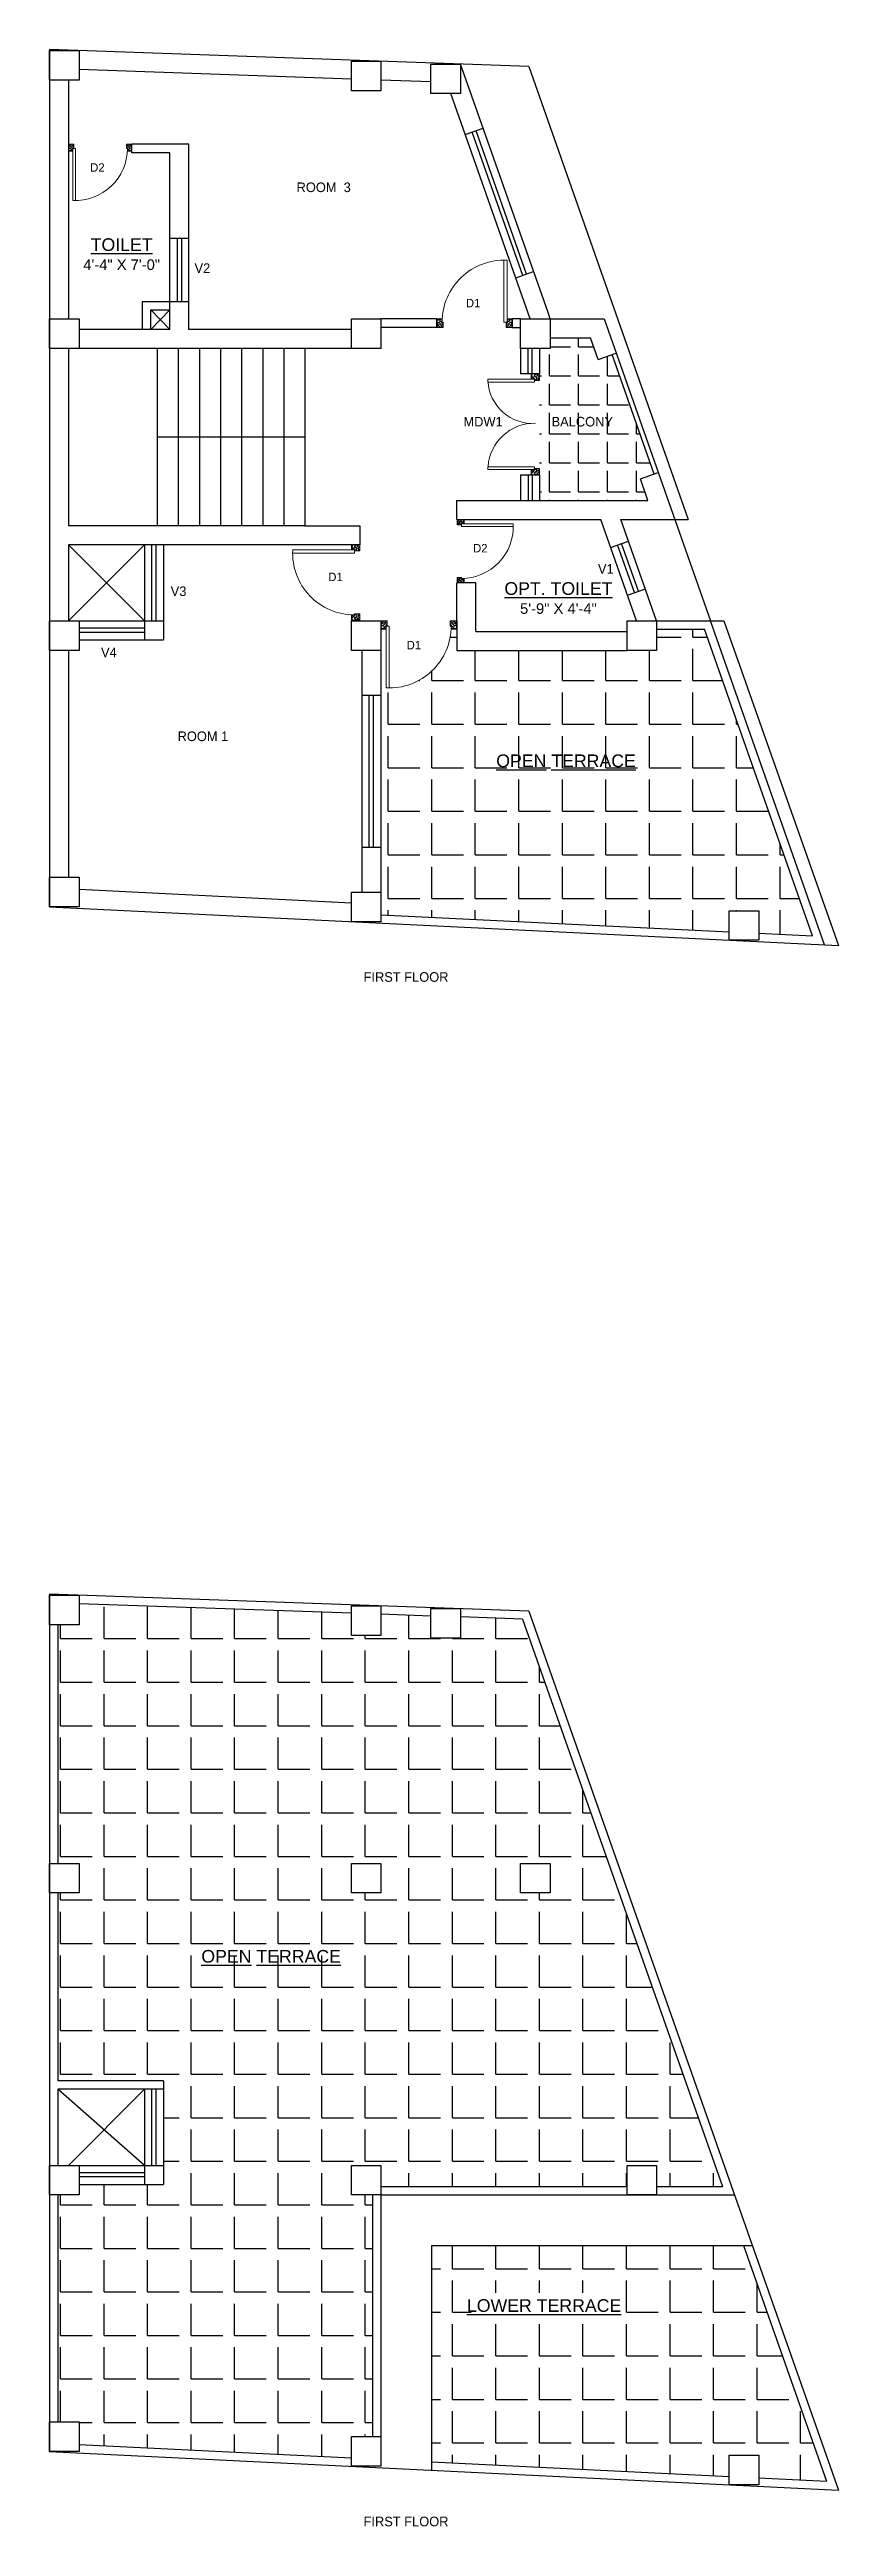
# Model space of a CAD drawing. Header units: inches. Extents: x -4105 to 11866, y -15821 to -3174.
# Drawn here: x 11492 to 11866, y -15580 to -14407 of the extents above; entities that cross this region are included whole.
import ezdxf

# ---------------------------------------------------------------- set-up
doc = ezdxf.new("R2010")
doc.units = ezdxf.units.IN
doc.header["$LTSCALE"] = 0.5
doc.header["$MEASUREMENT"] = 0
for name, color, linetype, lineweight in [('door', 202, 'Continuous', 5), ('Ele', 7, 'Continuous', 30), ('Toilet', 7, 'Continuous', 25), ('wall', 20, 'Continuous', 40)]:
    doc.layers.add(name, color=color, linetype=linetype, lineweight=lineweight)
doc.styles.add('arial', font='arial.ttf')
doc.styles.get("Standard").update_dxf_attribs({"font": 'arial.ttf'})

msp = doc.modelspace()

# ---------------------------------------------------------------- texts
at = {"layer": 'Ele', "color": 0, "ltscale": 2, "style": 'arial'}
for s, insert, char_height, attachment_point in [('{\\fCentury Gothic|b0|i0|c0|p34;D2}', (11514.6, -14460.6), 4, 2), ('{\\fCentury Gothic|b0|i0|c0|p34;ROOM  3}', (11621.8, -14469.7), 4.55, 2), ('{\\fCentury Gothic|b0|i0|c0|p34; V2}', (11563.5, -14508), 4.55, 2), ('{\\fCentury Gothic|b0|i0|c0|p34;D1}', (11692.6, -14528.8), 4, 8), ('{\\fCentury Gothic|b0|i0|c0|p34;MDW1}', (11697.3, -14580.7), 4.55, 2), ('{\\fCentury Gothic|b0|i0|c0|p34;BALCONY}', (11744.3, -14580.7), 4.55, 2), ('{\\fCentury Gothic|b0|i0|c0|p34;D2}', (11696, -14644.9), 4, 8), ('{\\fCentury Gothic|b0|i0|c0|p34; V1}', (11754.6, -14650.4), 4.55, 2), ('{\\fCentury Gothic|b0|i0|c0|p34; V3}', (11552.2, -14661), 4.55, 2), ('{\\fCentury Gothic|b0|i0|c0|p34;D1}', (11627.4, -14654.5), 4, 2), ('{\\fCentury Gothic|b0|i0|c0|p34;D1}', (11664.5, -14686.8), 4, 2), ('{\\fCentury Gothic|b0|i0|c0|p34; V4}', (11519.2, -14690), 4.55, 2), ('{\\fCentury Gothic|b0|i0|c0|p34;ROOM 1}', (11564.6, -14729.7), 4.55, 2), ('{\\fCentury Gothic|b0|i0|c0|p34;FIRST FLOOR }', (11660.8, -14843.7), 4.55, 2), ('{\\fCentury Gothic|b0|i0|c0|p34;FIRST FLOOR }', (11660.8, -15575.2), 4.55, 2)]:
    msp.add_mtext(s, dxfattribs=dict(at, insert=insert, char_height=char_height, attachment_point=attachment_point))
at = {"layer": 'Ele', "color": 0, "ltscale": 2, "char_height": 6}
for s, insert, attachment_point in [('{\\LTOILET\\fArial TUR|b0|i0|c162|p34;\\P\\fArial TUR|b0|i0|c0|p34;\\H0.8333x;\\l4\\fArial TUR|b0|i0|c162|p34;\'-4" X \\fArial TUR|b0|i0|c0|p34;7\\fArial TUR|b0|i0|c162|p34;\'-0"}', (11526.1, -14511.2), 8), ('{\\fArial TUR|b0|i0|c162|p34;\\LOPT. TOILET\\P\\fArial TUR|b0|i0|c0|p34;\\H0.8333x;\\l5\\fArial TUR|b0|i0|c162|p34;\'-\\fArial TUR|b0|i0|c0|p34;9\\fArial TUR|b0|i0|c162|p34;" X \\fArial TUR|b0|i0|c0|p34;4\\fArial TUR|b0|i0|c162|p34;\'-\\fArial TUR|b0|i0|c0|p34;4\\fArial TUR|b0|i0|c162|p34;"}', (11733, -14659), 2), ('{\\fArial TUR|b0|i0|c162|p34;\\LOP\\fArial TUR|b0|i0|c0|p34;EN TERRACE}', (11736.6, -14740.6), 2), ('{\\fArial TUR|b0|i0|c162|p34;\\LOP\\fArial TUR|b0|i0|c0|p34;EN TERRACE}', (11596.9, -15306.8), 2), ('{\\LLOWER TERRACE}', (11726.2, -15472.2), 2)]:
    msp.add_mtext(s, dxfattribs=dict(at, insert=insert, attachment_point=attachment_point))

# ---------------------------------------------------------------- blocks, each defined once
blk = doc.blocks.new('A$C27B36B59')
at = {"layer": 'door'}
for p, q in [((0, 4), (0, 0)), ((2.5, 4), (0, 4)), ((0, 0), (3, 0)), ((2.5, 2.5), (2.5, 4)), ((3, 2.5), (2.5, 2.5)), ((3, 0), (3, 2.5))]:
    blk.add_line(p, q, dxfattribs=at)
for centre, radius, start, end in [((-1.4, -0.5), 4.75, 22.1411, 72.838), ((1.3, 2.1), 1.64, 45.138, 144.8948), ((2.2, 0.3), 2.49, 83.3149, 152.658), ((0.1, 0.4), 2.05, 349.4875, 93.6805), ((2, -0.5), 2.01, 58.7447, 166.495), ((-0.1, 0.3), 1.13, 343.542, 86.947), ((2.1, -0.4), 1.17, 38.2816, 160.1519)]:
    blk.add_arc(centre, radius, start, end, dxfattribs=at)
blk = doc.blocks.new('D2')
at = {"layer": 'door'}
for p, q in [((74474, 24047.6), (74474, 24018.1)), ((74474, 24047.6), (74475.5, 24047.6)), ((74475.5, 24047.6), (74475.5, 24018.1))]:
    blk.add_line(p, q, dxfattribs=at)
blk.add_arc((74474, 24047.6), 29.5, 180, 272.9146, dxfattribs=at)
at = {"layer": 'door', "xscale": -1, "rotation": 180}
blk.add_blockref('A$C27B36B59', (74442, 24050.1), dxfattribs=at)
at = {"layer": 'door', "rotation": 180}
blk.add_blockref('A$C27B36B59', (74478, 24050.1), dxfattribs=at)

# ---------------------------------------------------------------- hatches: boundary and pattern name
at = {"layer": 'Toilet'}
h = msp.add_hatch(dxfattribs=at)
h.set_pattern_fill('ANGLE', color=256, scale=50)
h.set_pattern_definition([(0, (0, 0), (0, 13.75), [10, -3.75]), (90, (0, 0), (-13.75, 8e-16), [10, -3.75])])
h.paths.add_polyline_path([(11758.4, -14551.2), (11751.8, -14553.5), (11748.2, -14543.3), (11729.1, -14543.3), (11729.1, -14548.3), (11724.1, -14548.3), (11724.1, -14560.3), (11724.1, -14608.3), (11724.1, -14620.3), (11775.4, -14620.3), (11771.8, -14610.1), (11778.4, -14607.8)])
h.paths.add_polyline_path([(11727.8, -14587.9), (11760.4, -14587.9), (11760.4, -14578), (11727.8, -14578)], flags=24)
h = msp.add_hatch(dxfattribs=at)
h.set_pattern_fill('ANGLE', color=256, scale=75)
h.set_pattern_definition([(0, (1401.715, 0), (0, 20.625), [15, -5.625]), (90, (1401.715, 0), (-20.625, 1e-15), [15, -5.625])])
h.paths.add_polyline_path([(11802.2, -14681.3), (11779.5, -14681.3), (11779.5, -14691.3), (11765.5, -14691.3), (11684.9, -14691.3), (11684.9, -14681.3, -0.157879), (11682.5, -14679.8), (11682.2, -14679.8, -0.429193), (11651.4, -14709.1), (11651.4, -14681.3), (11648.9, -14681.3), (11648.9, -14691.3), (11648.9, -14811.6), (11648.9, -14816.5), (11813.9, -14824.6), (11813.9, -14814.6), (11827.9, -14814.6), (11827.9, -14825.3), (11853.3, -14826.5)])
h.paths.add_polyline_path([(11702.1, -14750), (11771.2, -14750), (11771.2, -14737.7), (11702.1, -14737.7)], flags=24)
h = msp.add_hatch(dxfattribs=at)
h.set_pattern_fill('ANGLE', color=256, scale=75)
h.set_pattern_definition([(0, (6712.098, 0), (0, 20.625), [15, -5.625]), (90, (6712.098, 0), (-20.625, 1e-15), [15, -5.625])])
h.paths.add_polyline_path([(11765.5, -15418.8), (11765.5, -15408.8), (11779.5, -15408.8), (11779.5, -15418.8), (11810.7, -15418.8), (11716, -15150.2), (11686.6, -15149.1), (11686.6, -15159.1), (11672.6, -15159.1), (11672.6, -15148.7), (11648.9, -15147.8), (11648.9, -15157.8), (11634.9, -15157.8), (11634.9, -15147.3), (11505.9, -15142.8), (11505.9, -15152.8), (11495.9, -15152.8), (11495.9, -15265.8), (11505.9, -15265.8), (11505.9, -15279.8), (11495.9, -15279.8), (11495.9, -15368.8), (11545.9, -15368.8), (11545.9, -15417.8), (11505.9, -15417.8), (11505.9, -15422.8), (11495.9, -15422.8), (11495.9, -15530.3), (11505.9, -15530.3), (11505.9, -15541), (11634.9, -15547.3), (11634.9, -15537.3), (11644.9, -15537.3), (11644.9, -15422.8), (11634.9, -15422.8), (11634.9, -15408.8), (11648.9, -15408.8), (11648.9, -15418.8)])
h.paths.add_polyline_path([(11715.1, -15279.8), (11715.1, -15265.8), (11729.1, -15265.8), (11729.1, -15279.8)], flags=16)
h.paths.add_polyline_path([(11648.9, -15279.8), (11634.9, -15279.8), (11634.9, -15265.8), (11648.9, -15265.8)], flags=16)
h.paths.add_polyline_path([(11562.4, -15316.2), (11631.5, -15316.2), (11631.5, -15303.9), (11562.4, -15303.9)], flags=24)
h = msp.add_hatch(dxfattribs=at)
h.set_pattern_fill('ANGLE', color=256, scale=75)
h.set_pattern_definition([(0, (6712.098, -731.546), (0, 20.625), [15, -5.625]), (90, (6712.098, -731.546), (-20.625, 1e-15), [15, -5.625])])
h.paths.add_polyline_path([(11691.7, -15481.6), (11760.8, -15481.6), (11760.8, -15469.2), (11691.7, -15469.2)], flags=16)
h.paths.add_polyline_path([(11820.6, -15446.8), (11672.9, -15446.8), (11672.9, -15549.2), (11813.9, -15556.1), (11813.9, -15546.1), (11827.9, -15546.1), (11827.9, -15556.8), (11859.9, -15558.4)])

# ---------------------------------------------------------------- linework, layer by layer
at = {"layer": 'door', "ltscale": 0.5}
for p, q in [((11721.6, -14562.9), (11699.6, -14562.9)), ((11699.6, -14564.3), (11699.6, -14562.9)), ((11721.6, -14564.3), (11699.6, -14564.3)), ((11720, -14560.3), (11720, -14562.8)), ((11721.6, -14562.9), (11721.6, -14564.3)), ((11721.7, -14563.4), (11724.1, -14563.4)), ((11699.6, -14604.3), (11699.6, -14605.7)), ((11721.6, -14604.3), (11699.6, -14604.3)), ((11721.6, -14605.7), (11721.6, -14604.3)), ((11721.6, -14605.7), (11699.6, -14605.7)), ((11720, -14608.3), (11720, -14605.8)), ((11721.7, -14605.2), (11724.1, -14605.2)), ((11724.1, -14608.3), (11724.1, -14605.2))]:
    msp.add_line(p, q, dxfattribs=at)
for centre, radius, start, end in [((11720.7, -14562.7), 21.1, 182.8998, 273.7401), ((11721.7, -14605.8), 22.1, 88.9391, 176.0186)]:
    msp.add_arc(centre, radius, start, end, dxfattribs=at)
at = {"layer": 'Toilet'}
for p, q in [((11718.9, -14414.7), (11491.9, -14406.7)), ((11491.9, -14406.7), (11491.9, -14812.7)), ((11634.9, -14420.8), (11505.9, -14416.2)), ((11691, -14426.1), (11686.6, -14413.6)), ((11718.9, -14414.7), (11794.5, -14629.3)), ((11500.9, -14421.2), (11500.9, -14501.8)), ((11672.6, -14422.1), (11648.9, -14421.3)), ((11719.6, -14534.3), (11682, -14427.6)), ((11728.1, -14531.3), (11691, -14426.1)), ((11557.9, -14451.6), (11530.9, -14451.6)), ((11530.9, -14455.6), (11530.9, -14451.6)), ((11557.9, -14539.3), (11557.9, -14451.6)), ((11688.8, -14447), (11697.3, -14444)), ((11716.1, -14513.7), (11692.1, -14445.8)), ((11717.9, -14513.1), (11694, -14445.2)), ((11548.9, -14455.6), (11530.9, -14455.6)), ((11548.9, -14539.3), (11548.9, -14455.6)), ((11548.9, -14496), (11557.9, -14496)), ((11552.4, -14496), (11552.4, -14526)), ((11554.4, -14496), (11554.4, -14526)), ((11500.9, -14501.8), (11500.9, -14534.3)), ((11712.8, -14514.9), (11721.2, -14511.9)), ((11535.9, -14539.3), (11535.9, -14526)), ((11535.9, -14526), (11548.9, -14526)), ((11539.9, -14539.3), (11539.9, -14530)), ((11539.9, -14530), (11548.9, -14530)), ((11539.9, -14530), (11548.9, -14539.3)), ((11539.9, -14539.3), (11548.9, -14530)), ((11548.9, -14526), (11557.9, -14526)), ((11675.4, -14534.3), (11648.9, -14534.3)), ((11675.4, -14538.3), (11675.4, -14534.3)), ((11715.1, -14534.3), (11711.1, -14534.3)), ((11711.1, -14538.3), (11711.1, -14534.3)), ((11719.6, -14534.3), (11729.1, -14534.3)), ((11719.6, -14534.3), (11754.6, -14534.3)), ((11729.1, -14534.3), (11728.1, -14531.3)), ((11754.6, -14534.3), (11805, -14677.3)), ((11539.9, -14539.3), (11505.9, -14539.3)), ((11548.9, -14539.3), (11539.9, -14539.3)), ((11634.9, -14539.3), (11557.9, -14539.3)), ((11675.4, -14538.3), (11648.9, -14538.3)), ((11711.1, -14538.3), (11715.1, -14538.3)), ((11729.1, -14543.3), (11748.2, -14543.3)), ((11751.8, -14553.5), (11748.2, -14543.3)), ((11500.9, -14548.3), (11500.9, -14632.3)), ((11634.9, -14548.3), (11500.9, -14548.3)), ((11542.9, -14548.3), (11542.9, -14590.3)), ((11552.9, -14548.3), (11552.9, -14590.3)), ((11562.9, -14548.3), (11562.9, -14590.3)), ((11572.9, -14548.3), (11572.9, -14590.3)), ((11582.9, -14548.3), (11582.9, -14590.3)), ((11592.9, -14548.3), (11592.9, -14590.3)), ((11602.9, -14548.3), (11602.9, -14590.3)), ((11612.9, -14548.3), (11612.9, -14590.3)), ((11715.1, -14548.3), (11715.1, -14560.3)), ((11718.6, -14560.3), (11718.6, -14548.3)), ((11720.6, -14560.3), (11720.6, -14548.3)), ((11724.1, -14548.3), (11724.1, -14560.3)), ((11751.8, -14553.5), (11760.3, -14550.5)), ((11778.4, -14607.8), (11758.4, -14551.2)), ((11724.1, -14560.3), (11715.1, -14560.3)), ((11612.9, -14590.3), (11542.9, -14590.3)), ((11542.9, -14590.3), (11542.9, -14632.3)), ((11552.9, -14590.3), (11552.9, -14632.3)), ((11562.9, -14590.3), (11562.9, -14632.3)), ((11572.9, -14590.3), (11572.9, -14632.3)), ((11582.9, -14590.3), (11582.9, -14632.3)), ((11592.9, -14590.3), (11592.9, -14632.3)), ((11602.9, -14590.3), (11602.9, -14632.3)), ((11612.9, -14590.3), (11612.9, -14632.3)), ((11715.1, -14608.3), (11715.1, -14620.3)), ((11724.1, -14608.3), (11715.1, -14608.3)), ((11718.6, -14608.3), (11718.6, -14620.3)), ((11720.6, -14608.3), (11720.6, -14620.3)), ((11724.1, -14608.3), (11724.1, -14620.3)), ((11771.8, -14610.1), (11780.2, -14607.1)), ((11775.4, -14620.3), (11771.8, -14610.1)), ((11684.9, -14629.3), (11684.9, -14620.3)), ((11684.9, -14620.3), (11775.4, -14620.3)), ((11612.9, -14632.3), (11500.9, -14632.3)), ((11612.9, -14632.3), (11638.9, -14632.3)), ((11638.9, -14632.3), (11638.9, -14641.3)), ((11684.9, -14629.3), (11753.1, -14629.3)), ((11770, -14677.3), (11753.1, -14629.3)), ((11757.7, -14642.5), (11766.2, -14639.5)), ((11779.5, -14677.3), (11762.6, -14629.3)), ((11762.6, -14629.3), (11794.5, -14629.3)), ((11500.9, -14641.3), (11500.9, -14677.3)), ((11638.9, -14641.3), (11500.9, -14641.3)), ((11500.9, -14677.3), (11536.9, -14641.3)), ((11536.9, -14677.3), (11500.9, -14641.3)), ((11536.9, -14641.3), (11536.9, -14677.3)), ((11540.4, -14677.3), (11540.4, -14641.3)), ((11542.4, -14677.3), (11542.4, -14641.3)), ((11545.9, -14641.3), (11545.9, -14686.3)), ((11769, -14663.9), (11761, -14641.3)), ((11770.9, -14663.3), (11762.9, -14640.6)), ((11684.9, -14677.3), (11684.9, -14659.3)), ((11693.9, -14659.3), (11684.9, -14659.3)), ((11693.9, -14682.3), (11693.9, -14659.3)), ((11765.7, -14665.1), (11774.2, -14662.1)), ((11505.9, -14677.3), (11536.9, -14677.3)), ((11536.9, -14680.8), (11505.9, -14680.8)), ((11536.9, -14682.8), (11505.9, -14682.8)), ((11505.9, -14686.3), (11545.9, -14686.3)), ((11536.9, -14677.3), (11536.9, -14686.3)), ((11536.9, -14677.3), (11545.9, -14677.3)), ((11684.9, -14677.3), (11684.9, -14691.3)), ((11693.9, -14682.3), (11765.5, -14682.3)), ((11779.5, -14677.3), (11811.4, -14677.3)), ((11779.5, -14681.3), (11802.2, -14681.3)), ((11853.3, -14826.5), (11802.2, -14681.3)), ((11859.1, -14830.8), (11805, -14677.3)), ((11811.4, -14677.3), (11865.6, -14831.1)), ((11500.9, -14691.3), (11500.9, -14798.7)), ((11639.9, -14691.3), (11639.9, -14805.8)), ((11648.9, -14691.3), (11648.9, -14811.6)), ((11684.9, -14691.3), (11765.5, -14691.3)), ((11639.9, -14712.5), (11648.9, -14712.5)), ((11643.4, -14784.5), (11643.4, -14712.5)), ((11645.4, -14784.5), (11645.4, -14712.5)), ((11639.9, -14784.5), (11648.9, -14784.5)), ((11505.9, -14804.4), (11634.9, -14810.8)), ((11491.9, -14812.7), (11865.6, -14831.1)), ((11648.9, -14816.5), (11813.9, -14824.6)), ((11827.7, -14825.3), (11853.3, -14826.5)), ((11718.9, -15146.3), (11491.9, -15138.3)), ((11491.9, -15138.3), (11491.9, -15544.3)), ((11634.9, -15147.3), (11505.9, -15142.8)), ((11495.9, -15152.8), (11495.9, -15265.8)), ((11672.6, -15148.7), (11648.9, -15147.8)), ((11716, -15150.2), (11686.6, -15149.1)), ((11716, -15150.2), (11810.7, -15418.8)), ((11718.9, -15146.3), (11865.6, -15562.7)), ((11495.9, -15279.8), (11495.9, -15368.8)), ((11545.9, -15368.8), (11495.9, -15368.8)), ((11495.9, -15372.8), (11495.9, -15408.8)), ((11536.9, -15408.8), (11495.9, -15372.8)), ((11545.9, -15372.8), (11495.9, -15372.8)), ((11500.9, -15408.8), (11536.9, -15372.8)), ((11536.9, -15372.8), (11536.9, -15408.8)), ((11540.4, -15408.8), (11540.4, -15372.8)), ((11542.4, -15408.8), (11542.4, -15372.8)), ((11545.9, -15368.8), (11545.9, -15417.8)), ((11505.9, -15408.8), (11536.9, -15408.8)), ((11536.9, -15412.3), (11505.9, -15412.3)), ((11536.9, -15414.3), (11505.9, -15414.3)), ((11536.9, -15408.8), (11536.9, -15417.8)), ((11536.9, -15408.8), (11545.9, -15408.8)), ((11495.9, -15422.8), (11495.9, -15530.3)), ((11505.9, -15417.8), (11545.9, -15417.8)), ((11644.9, -15422.8), (11644.9, -15537.3)), ((11648.9, -15418.8), (11765.5, -15418.8)), ((11648.9, -15422.8), (11816.4, -15422.8)), ((11648.9, -15422.8), (11648.9, -15543.2)), ((11779.5, -15418.8), (11810.7, -15418.8)), ((11672.9, -15446.8), (11824.8, -15446.8)), ((11672.9, -15446.8), (11672.9, -15553.2)), ((11820.6, -15446.8), (11859.9, -15558.4)), ((11505.9, -15541), (11634.9, -15547.3)), ((11491.9, -15544.3), (11865.6, -15562.7)), ((11672.9, -15549.2), (11813.9, -15556.1)), ((11827.7, -15556.8), (11859.9, -15558.4))]:
    msp.add_line(p, q, dxfattribs=at)
for points in [[(11491.9, -14407.2), (11505.9, -14407.2), (11505.9, -14421.2), (11491.9, -14421.2)], [(11634.9, -14412.3), (11648.9, -14412.3), (11648.9, -14426.3), (11634.9, -14426.3)], [(11672.6, -14413.6), (11686.6, -14413.6), (11686.6, -14427.6), (11672.6, -14427.6)], [(11491.9, -14534.3), (11505.9, -14534.3), (11505.9, -14548.3), (11491.9, -14548.3)], [(11634.9, -14534.3), (11648.9, -14534.3), (11648.9, -14548.3), (11634.9, -14548.3)], [(11715.1, -14534.3), (11729.1, -14534.3), (11729.1, -14548.3), (11715.1, -14548.3)], [(11491.9, -14677.3), (11505.9, -14677.3), (11505.9, -14691.3), (11491.9, -14691.3)], [(11634.9, -14677.3), (11648.9, -14677.3), (11648.9, -14691.3), (11634.9, -14691.3)], [(11765.5, -14677.3), (11779.5, -14677.3), (11779.5, -14691.3), (11765.5, -14691.3)], [(11491.9, -14798.7), (11505.9, -14798.7), (11505.9, -14812.7), (11491.9, -14812.7)], [(11634.9, -14805.8), (11648.9, -14805.8), (11648.9, -14819.8), (11634.9, -14819.8)], [(11813.9, -14814.6), (11827.9, -14814.6), (11827.9, -14828.6), (11813.9, -14828.6)], [(11491.9, -15138.8), (11505.9, -15138.8), (11505.9, -15152.8), (11491.9, -15152.8)], [(11634.9, -15143.8), (11648.9, -15143.8), (11648.9, -15157.8), (11634.9, -15157.8)], [(11672.6, -15145.1), (11686.6, -15145.1), (11686.6, -15159.1), (11672.6, -15159.1)], [(11491.9, -15265.8), (11505.9, -15265.8), (11505.9, -15279.8), (11491.9, -15279.8)], [(11634.9, -15265.8), (11648.9, -15265.8), (11648.9, -15279.8), (11634.9, -15279.8)], [(11715.1, -15265.8), (11729.1, -15265.8), (11729.1, -15279.8), (11715.1, -15279.8)], [(11491.9, -15408.8), (11505.9, -15408.8), (11505.9, -15422.8), (11491.9, -15422.8)], [(11634.9, -15408.8), (11648.9, -15408.8), (11648.9, -15422.8), (11634.9, -15422.8)], [(11765.5, -15408.8), (11779.5, -15408.8), (11779.5, -15422.8), (11765.5, -15422.8)], [(11491.9, -15530.3), (11505.9, -15530.3), (11505.9, -15544.3), (11491.9, -15544.3)], [(11634.9, -15537.3), (11648.9, -15537.3), (11648.9, -15551.3), (11634.9, -15551.3)], [(11813.9, -15546.1), (11827.9, -15546.1), (11827.9, -15560.1), (11813.9, -15560.1)]]:
    msp.add_lwpolyline(points, close=True, dxfattribs=at)

# ---------------------------------------------------------------- block references
at = {"layer": 'door', "yscale": 1.023696682466134, "zscale": 1.023696682464479}
for p, xscale, rotation in [((11724.1, -14560.3), -1.023696682466134, 90.00000000006979), ((11724.1, -14608.3), 1.023696682466134, 90.00000000006983)]:
    msp.add_blockref('A$C27B36B59', p, dxfattribs=dict(at, xscale=xscale, rotation=rotation))
at = {"layer": 'wall', "color": 2, "linetype": 'ByBlock'}
for p, xscale, yscale, zscale in [((73565.9, -34493.3), -0.8333333333285103, 0.8333333333285103, 0.8333333333267571), ((85662.1, -38577.3), -0.993758995122728, 0.993758995122728, 0.993758995122728)]:
    msp.add_blockref('D2', p, dxfattribs=dict(at, xscale=xscale, yscale=yscale, zscale=zscale))
for p, xscale, yscale, zscale, rotation in [((-62302, 9361.7), -0.993758995122728, 0.993758995122728, 0.993758995122728, 180), ((31726.7, -76694.3), 0.8333333333285103, 0.8333333333285103, 0.8333333333267571, 90.00000000000001), ((-12261.1, -88654.4), -0.993758995122728, 0.993758995122728, 0.993758995122728, 270)]:
    msp.add_blockref('D2', p, dxfattribs=dict(at, xscale=xscale, yscale=yscale, zscale=zscale, rotation=rotation))

msp.set_redraw_order([(e.dxf.handle, doc.entitydb.next_handle()) for e in msp.query("TEXT MTEXT ATTDEF DIMENSION ARC_DIMENSION")])  # texts and dimensions are drawn at this point

doc.saveas('drawing.dxf')
